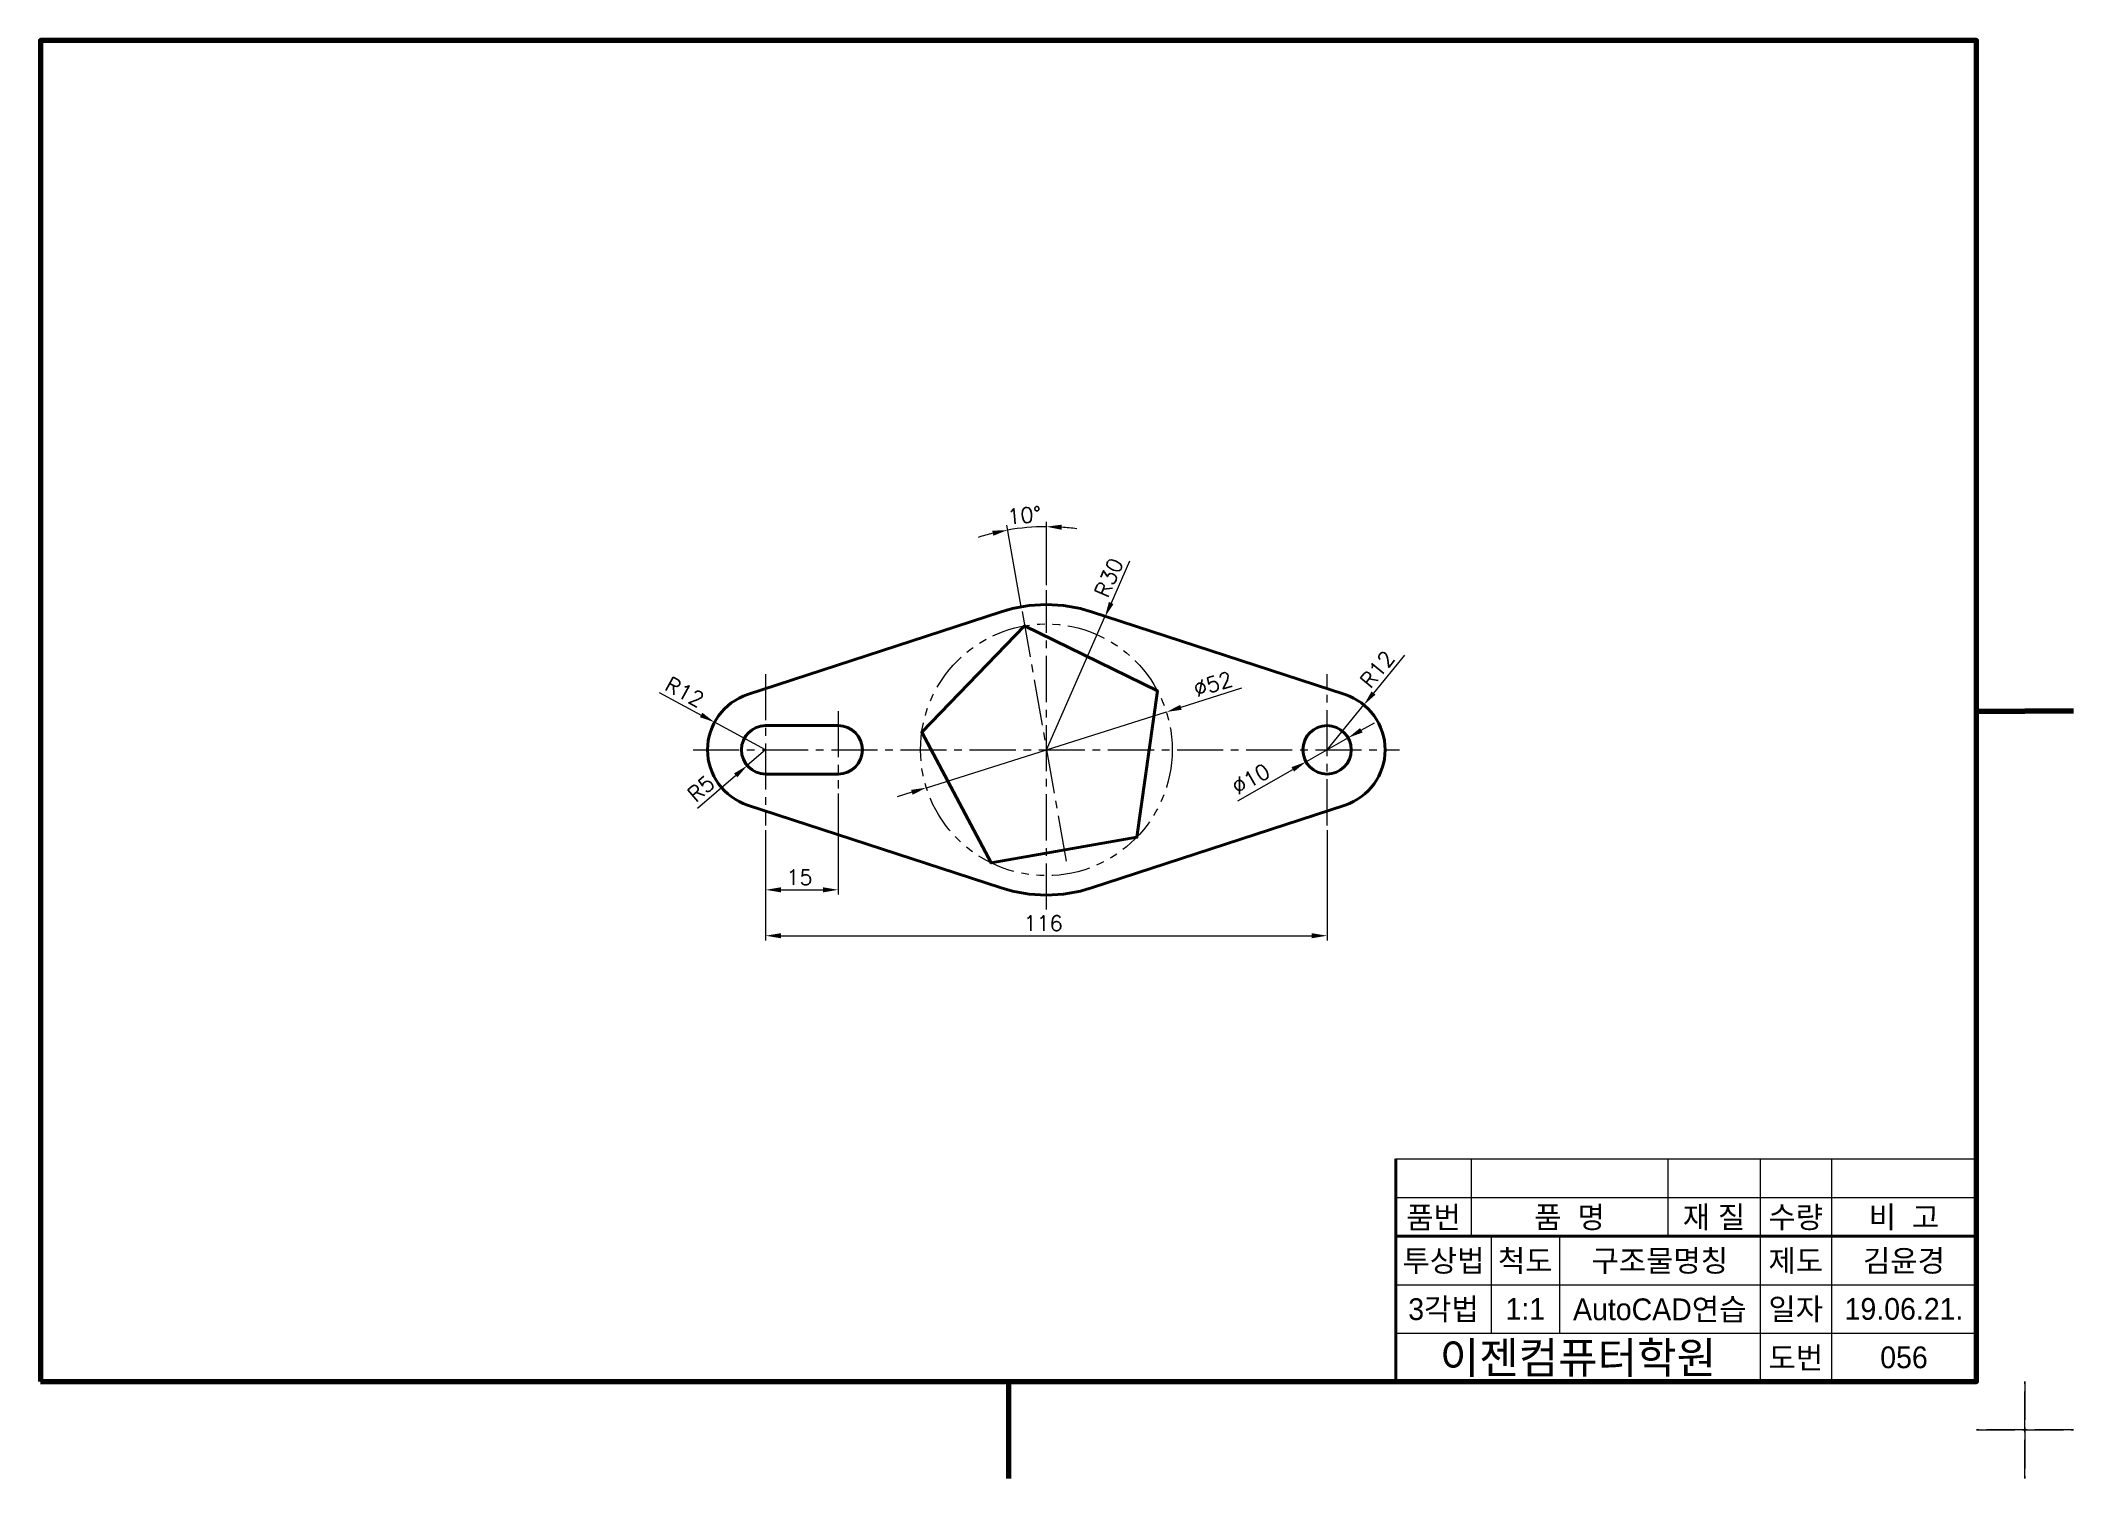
# Model space of a CAD drawing. Header units: millimetres. Extents: x 0 to 4210, y 0 to 2980.
# Drawn here: x 2110 to 2530, y 1475 to 1772 of the extents above; entities that cross this region are included whole.
import ezdxf
from ezdxf.enums import TextEntityAlignment as Align

# ---------------------------------------------------------------- set-up
doc = ezdxf.new("R2010")
doc.units = ezdxf.units.MM
doc.linetypes.add('CENTER2', pattern=[28.575, 19.05, -3.175, 3.175, -3.175])
doc.linetypes.add('PHANTOM2', pattern=[31.75, 15.875, -3.175, 3.175, -3.175, 3.175, -3.175])
for name, color, linetype, lineweight in [('가는선', 1, 'Continuous', 13), ('가상선', 1, 'PHANTOM2', 13), ('구분선', 1, 'PHANTOM2', 13), ('문자', 2, 'Continuous', 20), ('외곽선', 4, 'Continuous', 70), ('외형선', 3, 'Continuous', 40), ('중심선', 1, 'CENTER2', 13), ('치수선', 1, 'Continuous', 13)]:
    doc.layers.add(name, color=color, linetype=linetype, lineweight=lineweight)
doc.styles.get("Standard").update_dxf_attribs({"font": 'romans.shx'})
doc.styles.add('한글', font='')
doc.styles.get('한글').set_extended_font_data('Gulim')

msp = doc.modelspace()

# ---------------------------------------------------------------- texts
at = {"layer": '문자', "ltscale": 0.5}
for s, rotation, p in [('10°', 5, (2309.89, 1672.08)), ('R30', 66.187, (2330.5, 1656.66)), ('R12', 50.6876, (2384.8, 1637.94)), ('R12', 331.6535, (2238.69, 1638.01)), ('∅52', 17.5128, (2348.83, 1636.34)), ('∅10', 29.6829, (2357.32, 1616.12)), ('R5', 40.4741, (2245.36, 1614.49))]:
    msp.add_text(s, height=3.15, rotation=rotation, dxfattribs=at).set_placement(p)
for s, p in [('15', (2264.08, 1597.58)), ('116', (2313.08, 1588.1))]:
    msp.add_text(s, height=3.15, dxfattribs=at).set_placement(p)
at = {"layer": '문자', "ltscale": 0.5, "style": '한글'}
for s, height, p in [('품번', 4.5, (2397.79, 1529)), ('품  명', 4.5, (2425.9, 1529)), ('재 질', 4.5, (2455.75, 1529)), ('수량', 4.5, (2472.64, 1529)), ('비  고', 4.5, (2495.01, 1529)), ('투상법', 4.5, (2399.86, 1520)), ('척도', 4.5, (2416.76, 1520)), ('구조물명칭', 4.5, (2444.54, 1520)), ('제도', 4.5, (2472.64, 1520)), ('김윤경', 4.5, (2495.01, 1520)), ('3각법', 4.5, (2399.86, 1510)), ('1:1', 4.5, (2416.76, 1510)), ('AutoCAD연습', 4.5, (2444.54, 1510)), ('일자', 4.5, (2472.64, 1510)), ('19.06.21.', 4.5, (2495.01, 1510)), ('이젠컴퓨터학원', 6.5, (2427.64, 1500)), ('도번', 4.5, (2472.64, 1500)), ('056', 4.5, (2495.01, 1500))]:
    msp.add_text(s, height=height, dxfattribs=at).set_placement(p, align=Align.MIDDLE)

# ---------------------------------------------------------------- linework, layer by layer
at = {"layer": '가는선', "ltscale": 0.5}
for p, q in [((2390, 1541), (2510, 1541)), ((2405.58, 1541), (2405.58, 1525)), ((2446.22, 1541), (2446.22, 1525)), ((2465.27, 1541), (2465.27, 1495)), ((2480.01, 1541), (2480.01, 1495)), ((2390, 1533), (2510, 1533)), ((2409.73, 1525), (2409.73, 1505)), ((2423.8, 1525), (2423.8, 1505)), ((2390, 1515), (2510, 1515)), ((2390, 1505), (2510, 1505))]:
    msp.add_line(p, q, dxfattribs=at)
at = {"layer": '가상선', "ltscale": 0.5}
msp.add_circle((2317.8, 1625.5), 26, dxfattribs=at)
at = {"layer": '구분선', "ltscale": 0.5}
for points in [[(2510, 1485), (2520, 1485), (2520, 1495)], [(2510, 1485), (2520, 1485), (2520, 1495)], [(2520, 1495), (2520, 1485), (2530, 1485)], [(2520, 1495), (2520, 1485), (2530, 1485)], [(2520, 1495), (2520, 1485), (2530, 1485)], [(2520, 1495), (2520, 1485), (2530, 1485)], [(2520, 1475), (2520, 1485), (2510, 1485)], [(2530, 1485), (2520, 1485), (2520, 1475)], [(2530, 1485), (2520, 1485), (2520, 1475)]]:
    msp.add_lwpolyline(points, dxfattribs=at)
at = {"layer": '외곽선', "ltscale": 0.5}
for p, q in [((2510, 1633.5), (2520, 1633.5)), ((2530, 1633.5), (2520, 1633.5)), ((2530, 1633.5), (2520, 1633.5)), ((2510, 1495), (2510, 1541)), ((2310, 1495), (2310, 1485)), ((2310, 1495), (2310, 1485)), ((2310, 1485), (2310, 1475))]:
    msp.add_line(p, q, dxfattribs=at)
msp.add_lwpolyline([(2110, 1495), (2510, 1495), (2510, 1772), (2110, 1772)], close=True, dxfattribs=at)
at = {"layer": '외형선', "ltscale": 0.5}
for p, q in [((2308.49, 1654.02), (2256.08, 1636.91)), ((2327.11, 1654.02), (2379.53, 1636.91)), ((2259.8, 1630.5), (2274.8, 1630.5)), ((2259.8, 1620.5), (2274.8, 1620.5)), ((2256.08, 1614.09), (2308.49, 1596.98)), ((2327.11, 1596.98), (2379.53, 1614.09)), ((2390, 1541), (2390, 1533)), ((2390, 1533), (2390, 1525)), ((2390, 1525), (2510, 1525)), ((2390, 1525), (2390, 1505)), ((2390, 1505), (2390, 1495))]:
    msp.add_line(p, q, dxfattribs=at)
msp.add_lwpolyline([(2313.29, 1651.11), (2292.06, 1629.12), (2306.4, 1602.13), (2336.51, 1607.44), (2340.76, 1637.71)], close=True, dxfattribs=at)
msp.add_circle((2375.8, 1625.5), 5, dxfattribs=at)
for centre, radius, start, end in [((2317.8, 1625.5), 30, 71.92, 108.08), ((2259.8, 1625.5), 12, 108.08, 251.92), ((2375.8, 1625.5), 12, 288.08, 71.92), ((2259.8, 1625.5), 5, 90, 270), ((2274.8, 1625.5), 5, 270, 90), ((2317.8, 1625.5), 30, 251.92, 288.08)]:
    msp.add_arc(centre, radius, start, end, dxfattribs=at)
at = {"layer": '중심선', "ltscale": 0.5}
for p, q in [((2317.8, 1592.5), (2317.8, 1658.5)), ((2312.77, 1654.06), (2321.98, 1601.83)), ((2259.8, 1641.12), (2259.8, 1609.88)), ((2375.8, 1609.88), (2375.8, 1641.12)), ((2274.8, 1633.5), (2274.8, 1617.5)), ((2244.8, 1625.5), (2390.8, 1625.5))]:
    msp.add_line(p, q, dxfattribs=at)
at = {"layer": '치수선', "ltscale": 0.5}
for p, q in [((2312.59, 1655.04), (2309.62, 1671.88)), ((2317.8, 1659.5), (2317.8, 1672.6)), ((2335, 1664.46), (2331.19, 1655.83)), ((2317.8, 1625.5), (2329.91, 1652.95)), ((2391.81, 1645.05), (2385.4, 1637.22)), ((2358.09, 1638.21), (2345.6, 1634.27)), ((2237.8, 1637.37), (2246.47, 1632.69)), ((2375.8, 1625.5), (2383.4, 1634.78)), ((2259.8, 1625.5), (2249.24, 1631.2)), ((2293.01, 1617.68), (2342.6, 1633.32)), ((2382.88, 1629.54), (2385.62, 1631.1)), ((2259.8, 1625.5), (2256, 1622.25)), ((2380.15, 1627.98), (2371.46, 1623.02)), ((2357.34, 1614.98), (2368.72, 1621.46)), ((2245.7, 1613.47), (2253.6, 1620.21)), ((2274.8, 1616.5), (2274.8, 1595.58)), ((2290, 1616.73), (2287, 1615.78)), ((2259.8, 1608.88), (2259.8, 1595.58)), ((2375.8, 1608.88), (2375.8, 1586.1)), ((2259.8, 1597.14), (2259.8, 1586.1)), ((2262.95, 1596.58), (2271.65, 1596.58)), ((2262.95, 1587.1), (2372.65, 1587.1))]:
    msp.add_line(p, q, dxfattribs=at)
for start, end in [(103.9162, 107.8324), (90, 100), (82.1676, 86.0838)]:
    msp.add_arc((2317.8, 1625.5), 46.09, start, end, dxfattribs=at)
for points in [[(2320.93, 1670.96), (2320.97, 1672.01), (2317.8, 1671.6)], [(2306.61, 1670.76), (2306.83, 1669.73), (2309.8, 1670.9)], [(2330.71, 1656.04), (2331.67, 1655.62), (2329.91, 1652.95)], [(2345.44, 1634.77), (2345.76, 1633.77), (2342.6, 1633.32)], [(2384.99, 1637.55), (2385.81, 1636.89), (2383.4, 1634.78)], [(2246.72, 1633.16), (2246.22, 1632.23), (2249.24, 1631.2)], [(2382.62, 1629.99), (2383.14, 1629.08), (2380.15, 1627.98)], [(2253.26, 1620.61), (2253.94, 1619.81), (2256, 1622.25)], [(2368.46, 1621.92), (2368.98, 1621.01), (2371.46, 1623.02)], [(2289.85, 1617.23), (2290.16, 1616.23), (2293.01, 1617.68)], [(2262.95, 1597.1), (2262.95, 1596.05), (2259.8, 1596.58)], [(2271.65, 1597.1), (2271.65, 1596.05), (2274.8, 1596.58)], [(2262.95, 1587.62), (2262.95, 1586.57), (2259.8, 1587.1)], [(2372.65, 1587.62), (2372.65, 1586.57), (2375.8, 1587.1)]]:
    msp.add_solid(points, dxfattribs=at)

msp.set_redraw_order([(e.dxf.handle, doc.entitydb.next_handle()) for e in msp.query("TEXT MTEXT ATTDEF DIMENSION ARC_DIMENSION")])  # texts and dimensions are drawn at this point

doc.saveas('drawing.dxf')
